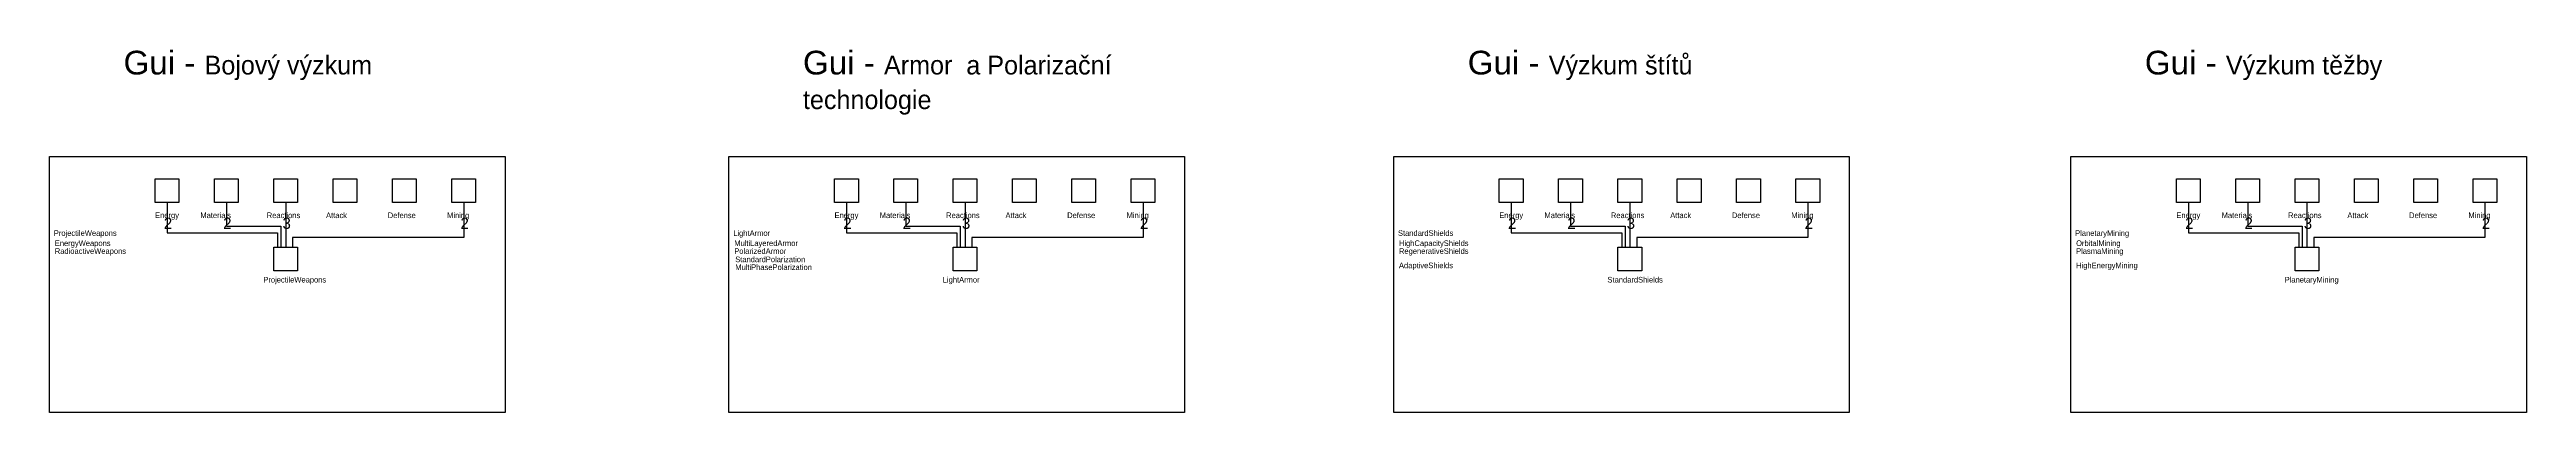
# Model space of a CAD drawing. Header units: millimetres. Extents: x 26535 to 76300, y -7871 to 12129.
# Drawn here: x 63393 to 73830, y -658 to 873 of the extents above; entities that cross this region are included whole.
import ezdxf

# ---------------------------------------------------------------- set-up
doc = ezdxf.new("R2010")
doc.units = ezdxf.units.MM
for name, color, linetype in [('Kce', 9, 'Continuous'), ('Prvky', 103, 'Continuous'), ('základní', 4, 'Continuous')]:
    doc.layers.add(name, color=color, linetype=linetype)
doc.layers.add('Layer2', color=231, linetype='Continuous', plot=False)
doc.layers.add('Obrys', color=253, linetype='Continuous', lineweight=30)
doc.styles.get("Standard").update_dxf_attribs({"font": 'arial.ttf'})

msp = doc.modelspace()

# ---------------------------------------------------------------- texts
at = {"layer": 'Obrys', "char_height": 100, "attachment_point": 1}
for s, insert in [('Gui - {\\fCascadia Mono|b0|i0|c238|p49;\\H0.79167x;\\C96;\\c32768;Bojový výzkum}', (63704.408, 867.343)), ('Gui - {\\fCascadia Mono|b0|i0|c238|p49;\\H0.79167x;\\C96;\\c32768;Armor  a Polarizační technologie}', (66567.528, 867.343)), ('Gui - {\\fCascadia Mono|b0|i0|c238|p49;\\H0.79167x;\\C96;\\c32768;Výzkum štítů}', (69368.669, 867.343)), ('Gui - {\\fCascadia Mono|b0|i0|c238|p49;\\H0.79167x;\\C96;\\c32768;Výzkum těžby}', (72222.194, 867.343))]:
    msp.add_mtext_dynamic_manual_height_columns(s, width=1557.3709, gutter_width=12.5, heights=[347.945], dxfattribs=dict(at, insert=insert))
at = {"layer": 'Prvky', "char_height": 30, "attachment_point": 1}
for s, width, heights, insert in [('{\\fCascadia Mono|b0|i0|c238|p49;\\H0.79167x;\\C5;ProjectileWeapons}', 184.93393, [40.267], (63410.65, 110.339)), ('{\\fCascadia Mono|b0|i0|c238|p49;\\H0.79167x;\\C5;LightArmor}', 151.55762, [0], (66273.769, 110.339)), ('{\\fCascadia Mono|b0|i0|c238|p49;\\H0.79167x;StandardShields}', 151.55762, [0], (69074.911, 110.339)), ('{\\fCascadia Mono|b0|i0|c238|p49;\\H0.79167x;\\C5;PlanetaryMining}', 151.55762, [0], (71928.436, 110.339)), ('{\\fCascadia Mono|b0|i0|c238|p49;\\H0.79167x;\\C5;ProjectileWeapons}', 184.93393, [40.267], (64293.544, -86.244)), ('{\\fCascadia Mono|b0|i0|c238|p49;\\H0.79167x;\\C5;LightArmor}', 151.55762, [0], (67156.664, -86.244)), ('{\\fCascadia Mono|b0|i0|c238|p49;\\H0.79167x;StandardShields}', 151.55762, [0], (69957.805, -86.244)), ('{\\fCascadia Mono|b0|i0|c238|p49;\\H0.79167x;\\C5;PlanetaryMining}', 151.55762, [0], (72811.33, -86.244))]:
    msp.add_mtext_dynamic_manual_height_columns(s, width=width, gutter_width=12.5, heights=heights, dxfattribs=dict(at, insert=insert))
at = {"layer": 'základní', "attachment_point": 1}
for s, width, heights, insert, char_height in [('{\\fCascadia Mono|b0|i0|c238|p49;\\H0.79167x;Energy}', 151.55762, [0], (63837.459, 185.353), 30), ('{\\fCascadia Mono|b0|i0|c238|p49;\\H0.79167x;2}', 41.4547, [33.963], (63874.219, 163.538), 60), ('{\\fCascadia Mono|b0|i0|c238|p49;\\H0.79167x;\\C5;Materials}', 229.62623, [0], (64028.084, 185.353), 30), ('{\\fCascadia Mono|b0|i0|c238|p49;\\H0.79167x;2}', 41.4547, [33.963], (64124.219, 163.538), 60), ('{\\fCascadia Mono|b0|i0|c238|p49;\\H0.79167x;\\C5;Reactions}', 229.62623, [0], (64307.879, 185.353), 30), ('{\\fCascadia Mono|b0|i0|c238|p49;\\H0.79167x;3}', 41.4547, [33.963], (64374.219, 163.538), 60), ('{\\fCascadia Mono|b0|i0|c238|p49;\\H0.79167x;\\C5;Attack}', 229.62623, [0], (64557.879, 185.353), 30), ('{\\fCascadia Mono|b0|i0|c238|p49;\\H0.79167x;Defense}', 229.62623, [0], (64817.899, 185.353), 30), ('{\\fCascadia Mono|b0|i0|c238|p49;\\H0.79167x;Mining}', 229.62623, [0], (65067.899, 185.353), 30), ('{\\fCascadia Mono|b0|i0|c238|p49;\\H0.79167x;2}', 41.4547, [33.963], (65124.219, 163.538), 60), ('{\\fCascadia Mono|b0|i0|c238|p49;\\H0.79167x;Energy}', 151.55762, [0], (66700.578, 185.353), 30), ('{\\fCascadia Mono|b0|i0|c238|p49;\\H0.79167x;2}', 41.4547, [33.963], (66737.338, 163.538), 60), ('{\\fCascadia Mono|b0|i0|c238|p49;\\H0.79167x;\\C5;Materials}', 229.62623, [0], (66891.203, 185.353), 30), ('{\\fCascadia Mono|b0|i0|c238|p49;\\H0.79167x;2}', 41.4547, [33.963], (66987.338, 163.538), 60), ('{\\fCascadia Mono|b0|i0|c238|p49;\\H0.79167x;\\C5;Reactions}', 229.62623, [0], (67170.998, 185.353), 30), ('{\\fCascadia Mono|b0|i0|c238|p49;\\H0.79167x;3}', 41.4547, [33.963], (67237.338, 163.538), 60), ('{\\fCascadia Mono|b0|i0|c238|p49;\\H0.79167x;\\C5;Attack}', 229.62623, [0], (67420.998, 185.353), 30), ('{\\fCascadia Mono|b0|i0|c238|p49;\\H0.79167x;Defense}', 229.62623, [0], (67681.018, 185.353), 30), ('{\\fCascadia Mono|b0|i0|c238|p49;\\H0.79167x;Mining}', 229.62623, [0], (67931.018, 185.353), 30), ('{\\fCascadia Mono|b0|i0|c238|p49;\\H0.79167x;2}', 41.4547, [33.963], (67987.338, 163.538), 60), ('{\\fCascadia Mono|b0|i0|c238|p49;\\H0.79167x;Energy}', 151.55762, [0], (69501.72, 185.353), 30), ('{\\fCascadia Mono|b0|i0|c238|p49;\\H0.79167x;2}', 41.4547, [33.963], (69538.48, 163.538), 60), ('{\\fCascadia Mono|b0|i0|c238|p49;\\H0.79167x;\\C5;Materials}', 229.62623, [0], (69692.345, 185.353), 30), ('{\\fCascadia Mono|b0|i0|c238|p49;\\H0.79167x;2}', 41.4547, [33.963], (69788.48, 163.538), 60), ('{\\fCascadia Mono|b0|i0|c238|p49;\\H0.79167x;\\C5;Reactions}', 229.62623, [0], (69972.14, 185.353), 30), ('{\\fCascadia Mono|b0|i0|c238|p49;\\H0.79167x;3}', 41.4547, [33.963], (70038.48, 163.538), 60), ('{\\fCascadia Mono|b0|i0|c238|p49;\\H0.79167x;\\C5;Attack}', 229.62623, [0], (70222.14, 185.353), 30), ('{\\fCascadia Mono|b0|i0|c238|p49;\\H0.79167x;Defense}', 229.62623, [0], (70482.16, 185.353), 30), ('{\\fCascadia Mono|b0|i0|c238|p49;\\H0.79167x;Mining}', 229.62623, [0], (70732.16, 185.353), 30), ('{\\fCascadia Mono|b0|i0|c238|p49;\\H0.79167x;2}', 41.4547, [33.963], (70788.48, 163.538), 60), ('{\\fCascadia Mono|b0|i0|c238|p49;\\H0.79167x;Energy}', 151.55762, [0], (72355.245, 185.353), 30), ('{\\fCascadia Mono|b0|i0|c238|p49;\\H0.79167x;2}', 41.4547, [33.963], (72392.005, 163.538), 60), ('{\\fCascadia Mono|b0|i0|c238|p49;\\H0.79167x;\\C5;Materials}', 229.62623, [0], (72545.87, 185.353), 30), ('{\\fCascadia Mono|b0|i0|c238|p49;\\H0.79167x;2}', 41.4547, [33.963], (72642.005, 163.538), 60), ('{\\fCascadia Mono|b0|i0|c238|p49;\\H0.79167x;\\C5;Reactions}', 229.62623, [0], (72825.665, 185.353), 30), ('{\\fCascadia Mono|b0|i0|c238|p49;\\H0.79167x;3}', 41.4547, [33.963], (72892.005, 163.538), 60), ('{\\fCascadia Mono|b0|i0|c238|p49;\\H0.79167x;\\C5;Attack}', 229.62623, [0], (73075.665, 185.353), 30), ('{\\fCascadia Mono|b0|i0|c238|p49;\\H0.79167x;Defense}', 229.62623, [0], (73335.685, 185.353), 30), ('{\\fCascadia Mono|b0|i0|c238|p49;\\H0.79167x;Mining}', 229.62623, [0], (73585.685, 185.353), 30), ('{\\fCascadia Mono|b0|i0|c238|p49;\\H0.79167x;2}', 41.4547, [33.963], (73642.005, 163.538), 60), ('{\\fCascadia Mono|b0|i0|c238|p49;\\H0.79167x;EnergyWeapons}', 229.62623, [0], (63414.817, 67.643), 30), ('{\\fCascadia Mono|b0|i0|c238|p49;\\H0.79167x;RadioactiveWeapons}', 229.62623, [0], (63414.817, 34.526), 30), ('{\\fCascadia Mono|b0|i0|c238|p49;\\H0.79167x;MultiLayeredArmor}', 229.62623, [0], (66277.936, 67.643), 30), ('{\\fCascadia Mono|b0|i0|c238|p49;\\H0.79167x;PolarizedArmor}', 229.62623, [0], (66277.936, 34.526), 30), ('{\\fCascadia Mono|b0|i0|c238|p49;\\H0.79167x;StandardPolarization}', 229.62623, [0], (66282.103, -0.509), 30), ('{\\fCascadia Mono|b0|i0|c238|p49;\\H0.79167x;HighCapacityShields}', 229.62623, [0], (69079.078, 67.643), 30), ('{\\fCascadia Mono|b0|i0|c238|p49;\\H0.79167x;RegenerativeShields}', 229.62623, [0], (69079.078, 34.526), 30), ('{\\fCascadia Mono|b0|i0|c238|p49;\\H0.79167x;\\C5;OrbitalMining}', 229.62623, [0], (71932.602, 67.643), 30), ('{\\fCascadia Mono|b0|i0|c238|p49;\\H0.79167x;PlasmaMining}', 229.62623, [0], (71932.602, 34.526), 30), ('{\\fCascadia Mono|b0|i0|c238|p49;\\H0.79167x;MultiPhasePolarization}', 229.62623, [0], (66282.103, -33.626), 30), ('{\\fCascadia Mono|b0|i0|c238|p49;\\H0.79167x;AdaptiveShields}', 229.62623, [0], (69079.078, -25.913), 30), ('{\\fCascadia Mono|b0|i0|c238|p49;\\H0.79167x;HighEnergyMining}', 229.62623, [0], (71932.602, -25.913), 30)]:
    msp.add_mtext_dynamic_manual_height_columns(s, width=width, gutter_width=12.5, heights=heights, dxfattribs=dict(at, insert=insert, char_height=char_height))

# ---------------------------------------------------------------- linework, layer by layer
at = {"layer": 'Kce'}
for p, q in [((63837.758, 327.536), (63937.758, 327.536)), ((63937.758, 327.536), (63937.758, 227.536)), ((64087.758, 327.536), (64187.758, 327.536)), ((64187.758, 327.536), (64187.758, 227.536)), ((64337.758, 327.536), (64437.758, 327.536)), ((64437.758, 327.536), (64437.758, 227.536)), ((64587.758, 327.536), (64687.758, 327.536)), ((64687.758, 327.536), (64687.758, 227.536)), ((64837.758, 327.536), (64937.758, 327.536)), ((64937.758, 327.536), (64937.758, 227.536)), ((65087.758, 327.536), (65187.758, 327.536)), ((65187.758, 327.536), (65187.758, 227.536)), ((66700.878, 327.536), (66800.878, 327.536)), ((66800.878, 327.536), (66800.878, 227.536)), ((66950.878, 327.536), (67050.878, 327.536)), ((67050.878, 327.536), (67050.878, 227.536)), ((67200.878, 327.536), (67300.878, 327.536)), ((67300.878, 327.536), (67300.878, 227.536)), ((67450.878, 327.536), (67550.878, 327.536)), ((67550.878, 327.536), (67550.878, 227.536)), ((67700.878, 327.536), (67800.878, 327.536)), ((67800.878, 327.536), (67800.878, 227.536)), ((67950.878, 327.536), (68050.878, 327.536)), ((68050.878, 327.536), (68050.878, 227.536)), ((69502.019, 327.536), (69602.019, 327.536)), ((69602.019, 327.536), (69602.019, 227.536)), ((69752.019, 327.536), (69852.019, 327.536)), ((69852.019, 327.536), (69852.019, 227.536)), ((70002.019, 327.536), (70102.019, 327.536)), ((70102.019, 327.536), (70102.019, 227.536)), ((70252.019, 327.536), (70352.019, 327.536)), ((70352.019, 327.536), (70352.019, 227.536)), ((70502.019, 327.536), (70602.019, 327.536)), ((70602.019, 327.536), (70602.019, 227.536)), ((70752.019, 327.536), (70852.019, 327.536)), ((70852.019, 327.536), (70852.019, 227.536)), ((72355.544, 327.536), (72455.544, 327.536)), ((72455.544, 327.536), (72455.544, 227.536)), ((72605.544, 327.536), (72705.544, 327.536)), ((72705.544, 327.536), (72705.544, 227.536)), ((72855.544, 327.536), (72955.544, 327.536)), ((72955.544, 327.536), (72955.544, 227.536)), ((73105.544, 327.536), (73205.544, 327.536)), ((73205.544, 327.536), (73205.544, 227.536)), ((73355.544, 327.536), (73455.544, 327.536)), ((73455.544, 327.536), (73455.544, 227.536)), ((73605.544, 327.536), (73705.544, 327.536)), ((73705.544, 327.536), (73705.544, 227.536)), ((64437.758, 39.518), (64437.758, -60.482)), ((67300.878, 39.518), (67300.878, -60.482)), ((70102.019, 39.518), (70102.019, -60.482)), ((72955.544, 39.518), (72955.544, -60.482))]:
    msp.add_line(p, q, dxfattribs=at)
at = {"layer": 'Layer2'}
for p, q in [((63887.758, 227.536), (63887.758, 99.102)), ((64137.758, 227.536), (64137.758, 127.195)), ((64387.758, 227.536), (64387.758, 39.518)), ((65137.758, 227.536), (65137.758, 79.436)), ((66750.878, 227.536), (66750.878, 99.102)), ((67000.878, 227.536), (67000.878, 127.195)), ((67250.878, 227.536), (67250.878, 39.518)), ((68000.878, 227.536), (68000.878, 79.436)), ((69552.019, 227.536), (69552.019, 99.102)), ((69802.019, 227.536), (69802.019, 127.195)), ((70052.019, 227.536), (70052.019, 39.518)), ((70802.019, 227.536), (70802.019, 79.436)), ((72405.544, 227.536), (72405.544, 99.102)), ((72655.544, 227.536), (72655.544, 127.195)), ((72905.544, 227.536), (72905.544, 39.518)), ((73655.544, 227.536), (73655.544, 79.436)), ((64137.758, 127.195), (64367.495, 127.195)), ((64367.495, 127.195), (64367.495, 39.518)), ((67000.878, 127.195), (67230.614, 127.195)), ((67230.614, 127.195), (67230.614, 39.518)), ((69802.019, 127.195), (70031.756, 127.195)), ((70031.756, 127.195), (70031.756, 39.518)), ((72655.544, 127.195), (72885.281, 127.195)), ((72885.281, 127.195), (72885.281, 39.518)), ((63887.758, 99.102), (64353.444, 99.102)), ((64353.444, 99.102), (64353.444, 39.518)), ((65137.758, 79.436), (64416.672, 79.436)), ((64416.672, 79.436), (64416.672, 39.518)), ((66750.878, 99.102), (67216.563, 99.102)), ((67216.563, 99.102), (67216.563, 39.518)), ((68000.878, 79.436), (67279.791, 79.436)), ((67279.791, 79.436), (67279.791, 39.518)), ((69552.019, 99.102), (70017.705, 99.102)), ((70017.705, 99.102), (70017.705, 39.518)), ((70802.019, 79.436), (70080.933, 79.436)), ((70080.933, 79.436), (70080.933, 39.518)), ((72405.544, 99.102), (72871.23, 99.102)), ((72871.23, 99.102), (72871.23, 39.518)), ((73655.544, 79.436), (72934.457, 79.436)), ((72934.457, 79.436), (72934.457, 39.518))]:
    msp.add_line(p, q, dxfattribs=at)
at = {"layer": 'Obrys'}
for points in [[(63392.596, 421.848), (65312.596, 421.848), (65312.596, -658.152), (63392.596, -658.152)], [(66255.715, 421.848), (68175.715, 421.848), (68175.715, -658.152), (66255.715, -658.152)], [(69056.857, 421.848), (70976.857, 421.848), (70976.857, -658.152), (69056.857, -658.152)], [(71910.382, 421.848), (73830.382, 421.848), (73830.382, -658.152), (71910.382, -658.152)], [(63837.758, 327.536), (63937.758, 327.536), (63937.758, 227.536), (63837.758, 227.536)], [(64087.758, 327.536), (64187.758, 327.536), (64187.758, 227.536), (64087.758, 227.536)], [(64337.758, 327.536), (64437.758, 327.536), (64437.758, 227.536), (64337.758, 227.536)], [(64587.758, 327.536), (64687.758, 327.536), (64687.758, 227.536), (64587.758, 227.536)], [(64837.758, 327.536), (64937.758, 327.536), (64937.758, 227.536), (64837.758, 227.536)], [(65087.758, 327.536), (65187.758, 327.536), (65187.758, 227.536), (65087.758, 227.536)], [(66700.878, 327.536), (66800.878, 327.536), (66800.878, 227.536), (66700.878, 227.536)], [(66950.878, 327.536), (67050.878, 327.536), (67050.878, 227.536), (66950.878, 227.536)], [(67200.878, 327.536), (67300.878, 327.536), (67300.878, 227.536), (67200.878, 227.536)], [(67450.878, 327.536), (67550.878, 327.536), (67550.878, 227.536), (67450.878, 227.536)], [(67700.878, 327.536), (67800.878, 327.536), (67800.878, 227.536), (67700.878, 227.536)], [(67950.878, 327.536), (68050.878, 327.536), (68050.878, 227.536), (67950.878, 227.536)], [(69502.019, 327.536), (69602.019, 327.536), (69602.019, 227.536), (69502.019, 227.536)], [(69752.019, 327.536), (69852.019, 327.536), (69852.019, 227.536), (69752.019, 227.536)], [(70002.019, 327.536), (70102.019, 327.536), (70102.019, 227.536), (70002.019, 227.536)], [(70252.019, 327.536), (70352.019, 327.536), (70352.019, 227.536), (70252.019, 227.536)], [(70502.019, 327.536), (70602.019, 327.536), (70602.019, 227.536), (70502.019, 227.536)], [(70752.019, 327.536), (70852.019, 327.536), (70852.019, 227.536), (70752.019, 227.536)], [(72355.544, 327.536), (72455.544, 327.536), (72455.544, 227.536), (72355.544, 227.536)], [(72605.544, 327.536), (72705.544, 327.536), (72705.544, 227.536), (72605.544, 227.536)], [(72855.544, 327.536), (72955.544, 327.536), (72955.544, 227.536), (72855.544, 227.536)], [(73105.544, 327.536), (73205.544, 327.536), (73205.544, 227.536), (73105.544, 227.536)], [(73355.544, 327.536), (73455.544, 327.536), (73455.544, 227.536), (73355.544, 227.536)], [(73605.544, 327.536), (73705.544, 327.536), (73705.544, 227.536), (73605.544, 227.536)], [(64337.758, 39.518), (64437.758, 39.518), (64437.758, -60.482), (64337.758, -60.482)], [(67200.878, 39.518), (67300.878, 39.518), (67300.878, -60.482), (67200.878, -60.482)], [(70002.019, 39.518), (70102.019, 39.518), (70102.019, -60.482), (70002.019, -60.482)], [(72855.544, 39.518), (72955.544, 39.518), (72955.544, -60.482), (72855.544, -60.482)]]:
    msp.add_lwpolyline(points, close=True, dxfattribs=at)
at = {"layer": 'základní'}
for p, q in [((63392.596, -658.152), (63392.596, 421.848)), ((63392.596, 421.848), (65312.596, 421.848)), ((65312.596, 421.848), (65312.596, -658.152)), ((66255.715, -658.152), (66255.715, 421.848)), ((66255.715, 421.848), (68175.715, 421.848)), ((68175.715, 421.848), (68175.715, -658.152)), ((69056.857, -658.152), (69056.857, 421.848)), ((69056.857, 421.848), (70976.857, 421.848)), ((70976.857, 421.848), (70976.857, -658.152)), ((71910.382, -658.152), (71910.382, 421.848)), ((71910.382, 421.848), (73830.382, 421.848)), ((73830.382, 421.848), (73830.382, -658.152)), ((65312.596, -658.152), (63392.596, -658.152)), ((68175.715, -658.152), (66255.715, -658.152)), ((70976.857, -658.152), (69056.857, -658.152)), ((73830.382, -658.152), (71910.382, -658.152))]:
    msp.add_line(p, q, dxfattribs=at)

msp.set_redraw_order([(e.dxf.handle, doc.entitydb.next_handle()) for e in msp.query("TEXT MTEXT ATTDEF DIMENSION ARC_DIMENSION")])  # texts and dimensions are drawn at this point

doc.saveas('drawing.dxf')
